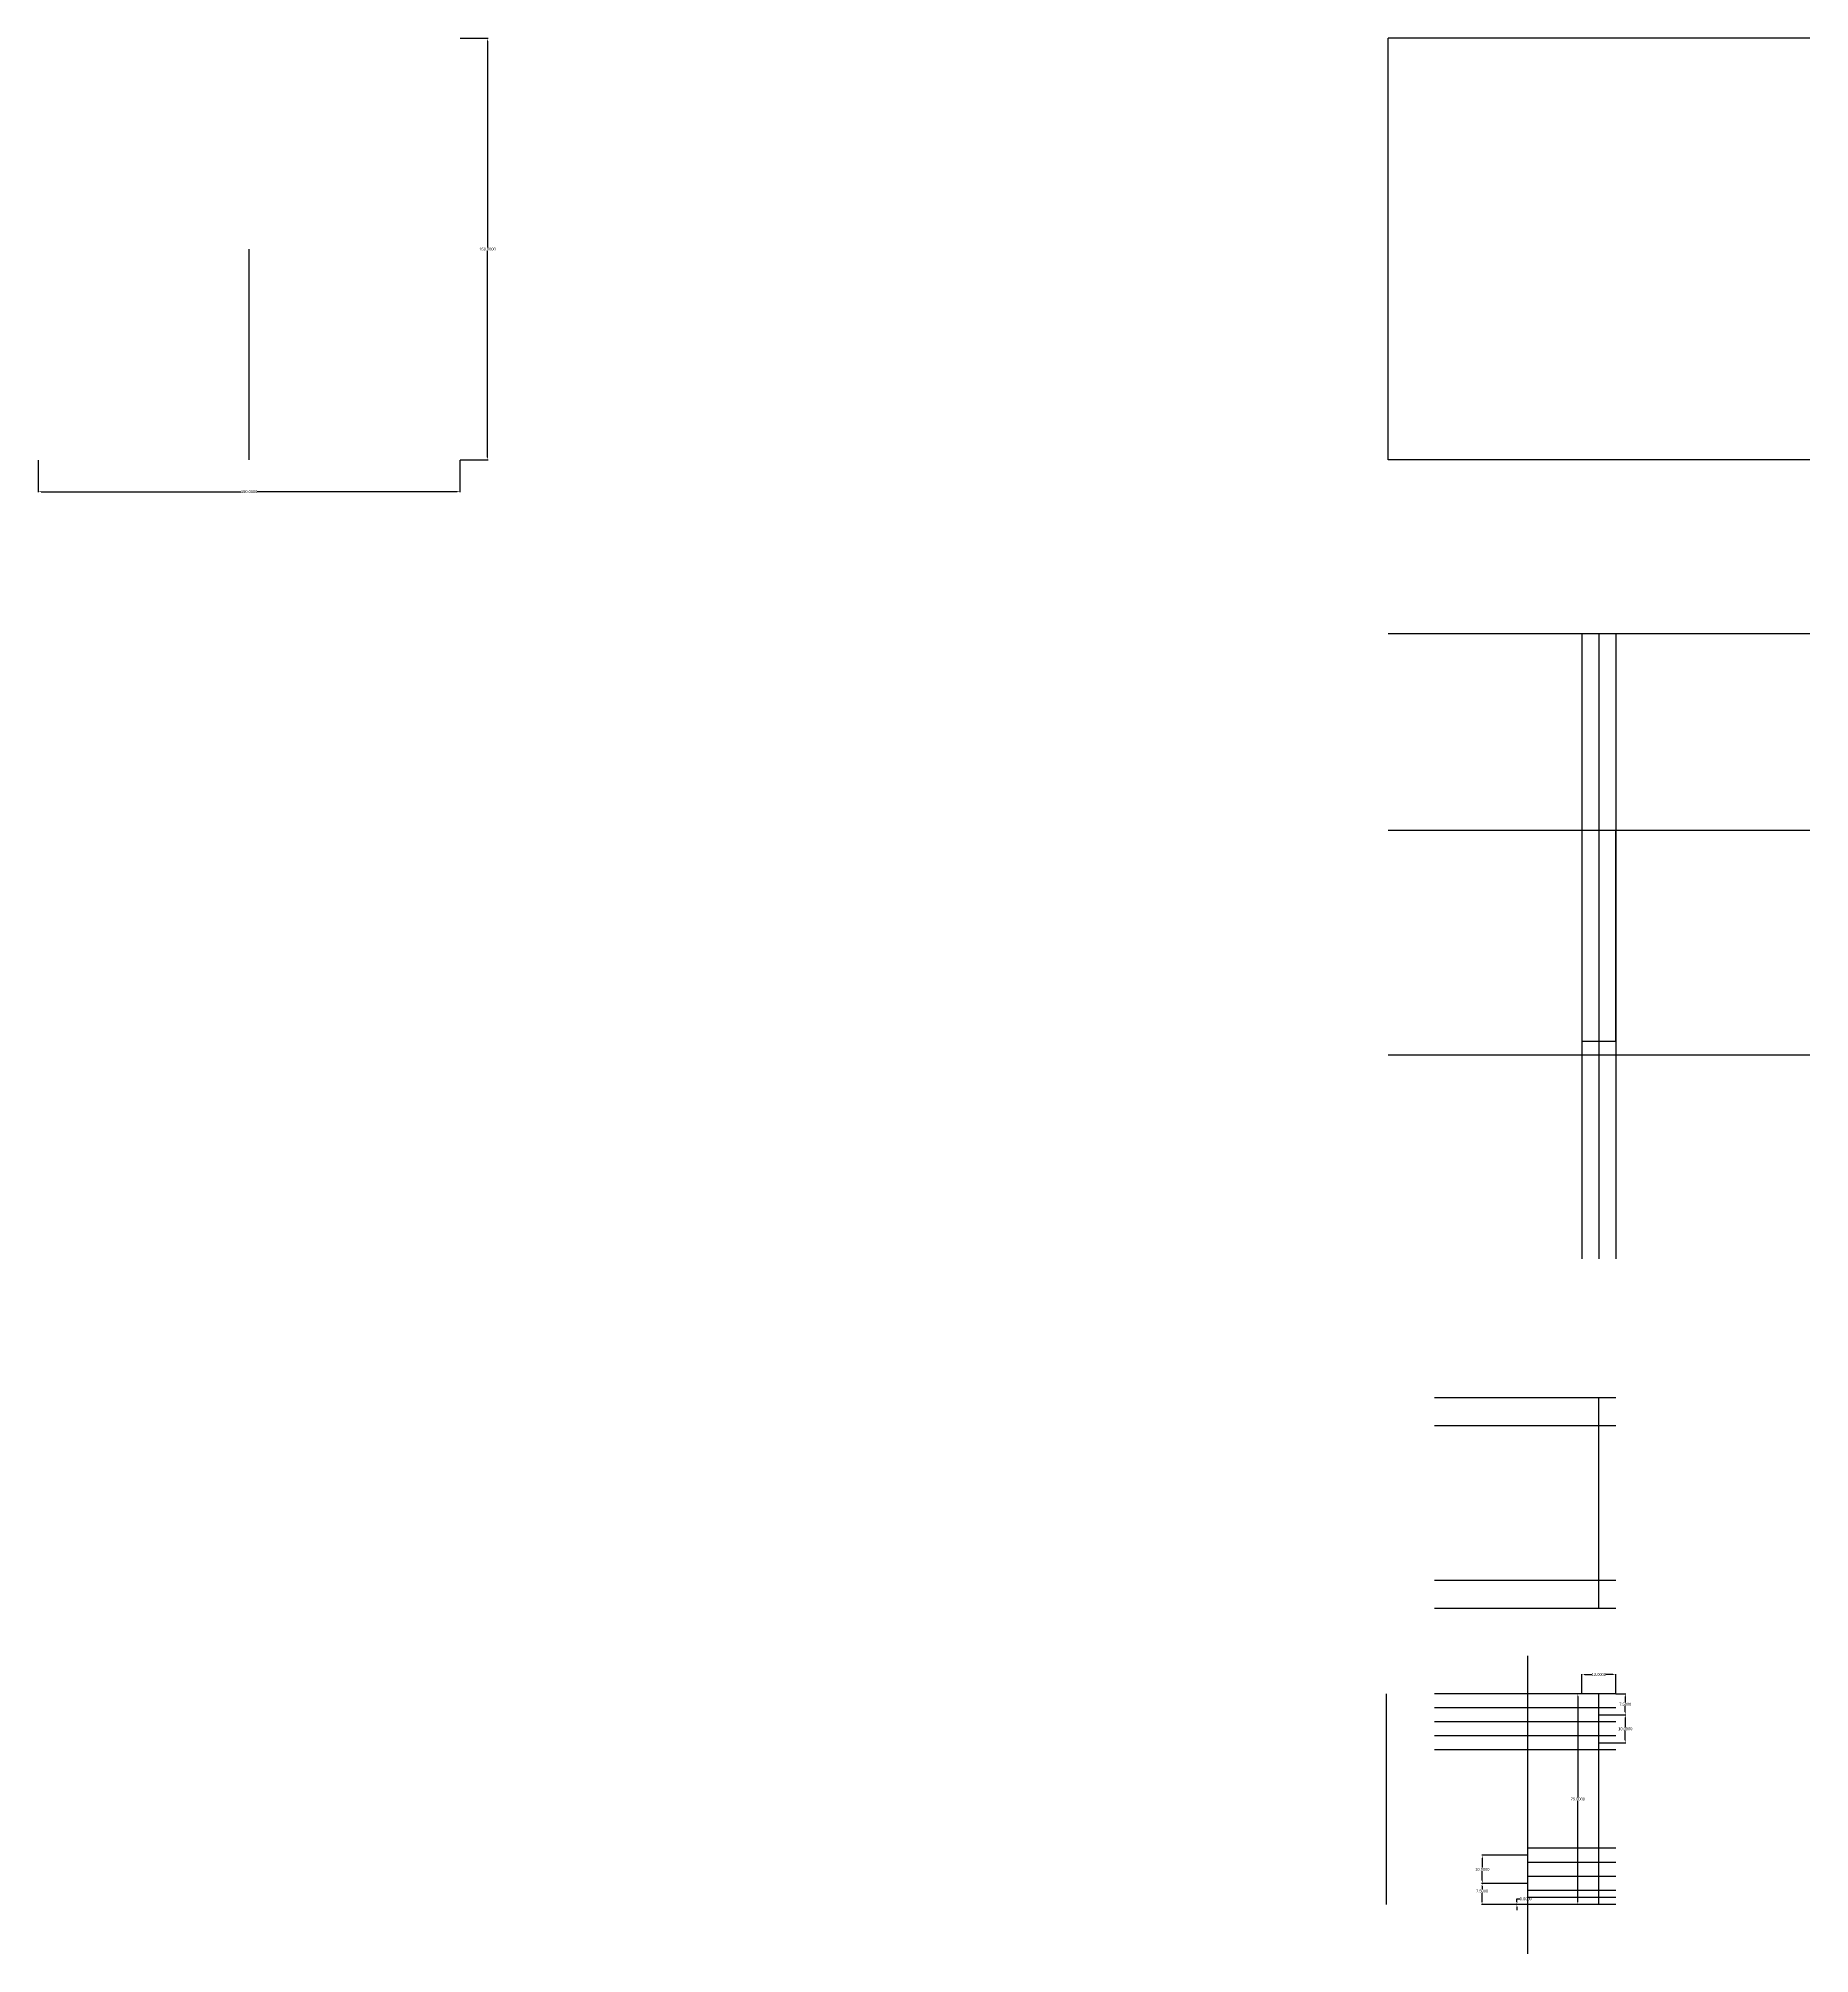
# Model space of a CAD drawing. Header units: millimetres. Extents: x -501 to 129, y -547 to 134.
import ezdxf

# ---------------------------------------------------------------- set-up
doc = ezdxf.new("R2010")
doc.units = ezdxf.units.MM
doc.header["$MEASUREMENT"] = 0
doc.layers.get('0').update_dxf_attribs({"true_color": 0xc2ced6})
doc.layers.add('dimension', color=10, linetype='Continuous')
for name, color, linetype, true_color in [('load_cell', 7, 'Continuous', 0xfe9a9a), ('plate_top', 7, 'Continuous', 0xc2ced6), ('scruw', 7, 'Continuous', 0x1f282e)]:
    doc.layers.add(name, color=color, linetype=linetype, true_color=true_color)
doc.styles.get("Standard").update_dxf_attribs({"font": 'arial.ttf'})
doc.dimstyles.get("Standard").update_dxf_attribs({"dimtxt": 1, "dimasz": 1, "dimexe": 0.18, "dimexo": 0.0625, "dimgap": 0.09, "dimtad": 0, "dimtih": 1, "dimtoh": 1, "dimdec": 4, "dimzin": 0, "dimdsep": 46, "dimtxsty": 'Standard', "dimcen": 0.09, "dimadec": 0, "dimazin": 0, "dimtfac": 1, "dimtdec": 4, "dimtofl": 0, "dimtmove": 0, "dimatfit": 3, "dimfxl": 1, "dimtolj": 1, "dimtzin": 0, "dimarcsym": 0})

# ---------------------------------------------------------------- blocks, each defined once
blk = doc.blocks.new('*D3')
at = {"layer": 'Defpoints', "color": 0, "transparency": 16777216}
for p in [(12.77, -522.19), (28.97, -522.19), (28.97, -529.69)]:
    blk.add_point(p, dxfattribs=at)
at = {"layer": 'dimension', "color": 0, "lineweight": -2, "transparency": 16777216}
for p, q in [((28.91, -522.19), (12.59, -522.19)), ((12.77, -523.19), (12.77, -524.29)), ((28.91, -529.69), (12.59, -529.69)), ((12.77, -528.69), (12.77, -525.49))]:
    blk.add_line(p, q, dxfattribs=at)
at = {"layer": 'dimension', "color": 0, "transparency": 16777216}
for points in [[(12.6, -523.19), (12.93, -523.19), (12.77, -522.19)], [(12.6, -528.69), (12.93, -528.69), (12.77, -529.69)]]:
    blk.add_solid(points, dxfattribs=at)
at = {"layer": 'dimension', "color": 0, "transparency": 16777216, "insert": (12.77, -524.89), "char_height": 1, "attachment_point": 5}
blk.add_mtext('\\A1;7.5000', dxfattribs=at)
blk = doc.blocks.new('*D4')
at = {"layer": 'Defpoints', "color": 0, "transparency": 16777216}
for p in [(12.85, -512.19), (28.97, -512.19), (28.97, -522.19)]:
    blk.add_point(p, dxfattribs=at)
at = {"layer": 'dimension', "color": 0, "lineweight": -2, "transparency": 16777216}
for p, q in [((28.91, -512.19), (12.67, -512.19)), ((12.85, -513.19), (12.85, -516.59)), ((12.85, -521.19), (12.85, -517.79)), ((28.91, -522.19), (12.67, -522.19))]:
    blk.add_line(p, q, dxfattribs=at)
at = {"layer": 'dimension', "color": 0, "transparency": 16777216}
for points in [[(12.68, -513.19), (13.02, -513.19), (12.85, -512.19)], [(12.68, -521.19), (13.02, -521.19), (12.85, -522.19)]]:
    blk.add_solid(points, dxfattribs=at)
at = {"layer": 'dimension', "color": 0, "transparency": 16777216, "insert": (12.85, -517.19), "char_height": 1, "attachment_point": 5}
blk.add_mtext('\\A1;10.0000', dxfattribs=at)
blk = doc.blocks.new('*D5')
at = {"layer": 'Defpoints', "color": 0, "transparency": 16777216}
for p in [(48.3, -447.86), (48.3, -454.69), (60.3, -454.69)]:
    blk.add_point(p, dxfattribs=at)
at = {"layer": 'dimension', "color": 0, "lineweight": -2, "transparency": 16777216}
for p, q in [((48.3, -454.63), (48.3, -447.68)), ((49.3, -447.86), (51.8, -447.86)), ((59.3, -447.86), (56.81, -447.86)), ((60.3, -454.63), (60.3, -447.68))]:
    blk.add_line(p, q, dxfattribs=at)
at = {"layer": 'dimension', "color": 0, "transparency": 16777216}
for points in [[(49.3, -447.69), (49.3, -448.03), (48.3, -447.86)], [(59.3, -447.69), (59.3, -448.03), (60.3, -447.86)]]:
    blk.add_solid(points, dxfattribs=at)
at = {"layer": 'dimension', "color": 0, "transparency": 16777216, "insert": (54.3, -447.86), "char_height": 1, "attachment_point": 5}
blk.add_mtext('\\A1;12.0000', dxfattribs=at)
blk = doc.blocks.new('*D7')
at = {"layer": 'Defpoints', "color": 0, "transparency": 16777216}
for p in [(25.15, -529.69), (36.73, -529.69), (48.3, -529.69)]:
    blk.add_point(p, dxfattribs=at)
at = {"layer": 'dimension', "color": 0, "lineweight": -2, "transparency": 16777216}
for p, q in [((36.66, -529.69), (24.97, -529.69)), ((48.24, -529.69), (24.97, -529.69)), ((25.15, -528.69), (25.15, -527.69)), ((25.15, -527.69), (26.15, -527.69)), ((25.15, -530.69), (25.15, -531.69))]:
    blk.add_line(p, q, dxfattribs=at)
at = {"layer": 'dimension', "color": 0, "transparency": 16777216}
for points in [[(24.98, -528.69), (25.32, -528.69), (25.15, -529.69)], [(24.98, -530.69), (25.32, -530.69), (25.15, -529.69)]]:
    blk.add_solid(points, dxfattribs=at)
at = {"layer": 'dimension', "color": 0, "transparency": 16777216, "insert": (28.31, -527.69), "char_height": 1, "attachment_point": 5}
blk.add_mtext('\\A1;0.0000', dxfattribs=at)
blk = doc.blocks.new('*D8')
at = {"layer": 'Defpoints', "color": 0, "transparency": 16777216}
for p in [(48.3, -454.69, 12), (46.82, -529.69), (48.3, -529.69, 12)]:
    blk.add_point(p, dxfattribs=at)
at = {"layer": 'dimension', "color": 0, "lineweight": -2, "transparency": 16777216}
for p, q in [((48.24, -454.69), (46.64, -454.69)), ((46.82, -455.69), (46.82, -491.59)), ((46.82, -528.69), (46.82, -492.79)), ((48.24, -529.69), (46.64, -529.69))]:
    blk.add_line(p, q, dxfattribs=at)
at = {"layer": 'dimension', "color": 0, "transparency": 16777216}
for points in [[(46.65, -455.69), (46.99, -455.69), (46.82, -454.69)], [(46.65, -528.69), (46.99, -528.69), (46.82, -529.69)]]:
    blk.add_solid(points, dxfattribs=at)
at = {"layer": 'dimension', "color": 0, "transparency": 16777216, "insert": (46.82, -492.19), "char_height": 1, "attachment_point": 5}
blk.add_mtext('\\A1;75.0000', dxfattribs=at)
blk = doc.blocks.new('*D11')
at = {"layer": 'Defpoints', "color": 0, "transparency": 16777216}
for p in [(60.3, -454.69), (54.3, -462.19), (63.7, -462.19)]:
    blk.add_point(p, dxfattribs=at)
at = {"layer": 'dimension', "color": 0, "lineweight": -2, "transparency": 16777216}
for p, q in [((60.37, -454.69), (63.88, -454.69)), ((63.7, -455.69), (63.7, -457.84)), ((54.37, -462.19), (63.88, -462.19)), ((63.7, -461.19), (63.7, -459.04))]:
    blk.add_line(p, q, dxfattribs=at)
at = {"layer": 'dimension', "color": 0, "transparency": 16777216}
for points in [[(63.53, -455.69), (63.87, -455.69), (63.7, -454.69)], [(63.53, -461.19), (63.87, -461.19), (63.7, -462.19)]]:
    blk.add_solid(points, dxfattribs=at)
at = {"layer": 'dimension', "color": 0, "transparency": 16777216, "insert": (63.7, -458.44), "char_height": 1, "attachment_point": 5}
blk.add_mtext('\\A1;7.5000', dxfattribs=at)
blk = doc.blocks.new('*D12')
at = {"layer": 'Defpoints', "color": 0, "transparency": 16777216}
for p in [(54.3, -462.19), (54.3, -472.19), (63.7, -472.19)]:
    blk.add_point(p, dxfattribs=at)
at = {"layer": 'dimension', "color": 0, "lineweight": -2, "transparency": 16777216}
for p, q in [((54.37, -462.19), (63.88, -462.19)), ((63.7, -463.19), (63.7, -466.59)), ((63.7, -471.19), (63.7, -467.79)), ((54.37, -472.19), (63.88, -472.19))]:
    blk.add_line(p, q, dxfattribs=at)
at = {"layer": 'dimension', "color": 0, "transparency": 16777216}
for points in [[(63.53, -463.19), (63.86, -463.19), (63.7, -462.19)], [(63.53, -471.19), (63.86, -471.19), (63.7, -472.19)]]:
    blk.add_solid(points, dxfattribs=at)
at = {"layer": 'dimension', "color": 0, "transparency": 16777216, "insert": (63.7, -467.19), "char_height": 1, "attachment_point": 5}
blk.add_mtext('\\A1;10.0000', dxfattribs=at)
blk = doc.blocks.new('*D14')
at = {"layer": 'Defpoints', "color": 0, "transparency": 16777216}
for p in [(-500.83, -15.66), (-350.83, -15.66), (-500.83, -26.99)]:
    blk.add_point(p, dxfattribs=at)
at = {"layer": 'dimension', "color": 0, "lineweight": -2, "transparency": 16777216}
for p, q in [((-500.83, -15.72), (-500.83, -27.17)), ((-350.83, -15.72), (-350.83, -27.17)), ((-499.83, -26.99), (-428.72, -26.99)), ((-351.83, -26.99), (-422.94, -26.99))]:
    blk.add_line(p, q, dxfattribs=at)
at = {"layer": 'dimension', "color": 0, "transparency": 16777216}
for points in [[(-499.83, -26.82), (-499.83, -27.15), (-500.83, -26.99)], [(-351.83, -26.82), (-351.83, -27.15), (-350.83, -26.99)]]:
    blk.add_solid(points, dxfattribs=at)
at = {"layer": 'dimension', "color": 0, "transparency": 16777216, "insert": (-425.83, -26.99), "char_height": 1, "attachment_point": 5}
blk.add_mtext('\\A1;150.0000', dxfattribs=at)
blk = doc.blocks.new('*D15')
at = {"layer": 'Defpoints', "color": 0, "transparency": 16777216}
for p in [(-350.83, 134.34), (-350.83, -15.66), (-341.03, -15.66)]:
    blk.add_point(p, dxfattribs=at)
at = {"layer": 'dimension', "color": 0, "lineweight": -2, "transparency": 16777216}
for p, q in [((-350.77, 134.34), (-340.85, 134.34)), ((-341.03, 133.34), (-341.03, 59.94)), ((-341.03, -14.66), (-341.03, 58.74)), ((-350.77, -15.66), (-340.85, -15.66))]:
    blk.add_line(p, q, dxfattribs=at)
at = {"layer": 'dimension', "color": 0, "transparency": 16777216}
for points in [[(-341.19, 133.34), (-340.86, 133.34), (-341.03, 134.34)], [(-341.19, -14.66), (-340.86, -14.66), (-341.03, -15.66)]]:
    blk.add_solid(points, dxfattribs=at)
at = {"layer": 'dimension', "color": 0, "transparency": 16777216, "insert": (-341.03, 59.34), "char_height": 1, "attachment_point": 5}
blk.add_mtext('\\A1;150.0000', dxfattribs=at)

msp = doc.modelspace()

# ---------------------------------------------------------------- linework, layer by layer
for p, q in [((-20.69649, -15.65762), (-20.69649, 134.34238)), ((129.30351, 134.34238), (-20.69649, 134.34238)), ((129.30351, -15.65762), (-20.69649, -15.65762)), ((129.30351, -77.53361), (-20.69649, -77.53361)), ((129.30351, -147.53361), (-20.69649, -147.53361)), ((129.30351, -227.53361), (-20.69649, -227.53361))]:
    msp.add_line(p, q)
at = {"layer": 'load_cell'}
msp.add_lwpolyline([(48.30351, -222.53361), (60.30351, -222.53361), (60.30351, -147.53361), (48.30351, -147.53361)], close=True, dxfattribs=at)
at = {"layer": 'plate_top'}
for p, q in [((-425.8294, -15.65762, 8), (-425.8294, 59.34238, 8)), ((48.30351, -77.53361), (48.30351, -299.95461)), ((54.30351, -77.53361), (54.30351, -299.95461)), ((60.30351, -77.53361), (60.30351, -299.95461)), ((60.30351, -349.36799), (-4.12382, -349.36799)), ((54.30351, -424.36799), (54.30351, -349.36799)), ((60.30351, -359.36799), (-4.12382, -359.36799)), ((60.30351, -414.36799), (-4.12382, -414.36799)), ((60.30351, -424.36799), (-4.12382, -424.36799)), ((-21.26576, -529.69431), (-21.26576, -454.69431)), ((60.30351, -454.69431), (-4.12382, -454.69431)), ((54.30351, -529.69431), (54.30351, -454.69431)), ((60.30351, -459.69431), (-4.12382, -459.69431)), ((60.30351, -464.69431), (-4.12382, -464.69431)), ((60.30351, -469.69431), (-4.12382, -469.69431)), ((60.30351, -474.69431), (-4.12382, -474.69431)), ((60.30351, -509.69431), (28.97383, -509.69431)), ((60.30351, -514.69431), (28.97383, -514.69431)), ((60.30351, -519.69431), (28.97383, -519.69431)), ((60.30351, -524.69431), (28.97383, -524.69431)), ((60.30351, -527.19431), (28.97383, -527.19431)), ((60.30351, -529.69431), (28.97383, -529.69431))]:
    msp.add_line(p, q, dxfattribs=at)
msp.add_lwpolyline([(48.30351, -222.53361), (60.30351, -222.53361), (60.30351, -147.53361), (48.30351, -147.53361)], close=True, dxfattribs=at)
at = {"layer": 'scruw'}
msp.add_line((28.97383, -441.24073), (28.97383, -547.2012), dxfattribs=at)

# ---------------------------------------------------------------- dimensions: what is measured, and where the dimension line sits
at = {"layer": 'dimension'}
for base, p1, p2, picture, middle in [((-341.02629, -15.65762), (-350.8294, 134.34238), (-350.8294, -15.65762), '*D15', (-341.02629, 59.34238)), ((46.82159, -529.69431), (48.30351, -454.69431, 12), (48.30351, -529.69431, 12), '*D8', (46.82159, -492.19431)), ((63.70101, -462.19431), (60.30351, -454.69431), (54.30351, -462.19431), '*D11', (63.70101, -458.44431)), ((12.85061, -512.19431), (28.97383, -522.19431), (28.97383, -512.19431), '*D4', (12.85061, -517.19431)), ((25.1499951181, -529.6943103278), (36.7267521401, -529.6943103278), (48.3035091621, -529.6943103278), '*D7', (28.3140060322, -527.6943103278))]:
    dim = msp.add_linear_dim(base=base, p1=p1, p2=p2, angle=90, dimstyle='Standard', dxfattribs=at)
    dim.commit()
    dim.dimension.update_dxf_attribs({"geometry": picture, "text_midpoint": middle})
dim = msp.add_linear_dim(base=(-500.8294, -26.9868), p1=(-350.8294, -15.65762), p2=(-500.8294, -15.65762), dimstyle='Standard', dxfattribs=at)
dim.commit()
dim.dimension.update_dxf_attribs({"geometry": '*D14', "text_midpoint": (-425.8294, -26.9868)})
dim = msp.add_linear_dim(base=(48.30351, -447.86099), p1=(60.30351, -454.69431), p2=(48.30351, -454.69431), dimstyle='Standard', dxfattribs=at)
dim.commit()
dim.dimension.update_dxf_attribs({"geometry": '*D5', "text_midpoint": (54.30351, -447.86099), "dimtype": 160})
for base, p1, p2, picture, middle in [((63.69536, -472.19431), (54.30351, -462.19431), (54.30351, -472.19431), '*D12', (63.69536, -467.19431)), ((12.76612, -522.19431), (28.97383, -529.69431), (28.97383, -522.19431), '*D3', (12.76612, -524.89402))]:
    dim = msp.add_linear_dim(base=base, p1=p1, p2=p2, angle=90, dimstyle='Standard', dxfattribs=at)
    dim.commit()
    dim.dimension.update_dxf_attribs({"geometry": picture, "text_midpoint": middle, "dimtype": 160})

doc.saveas('drawing.dxf')
